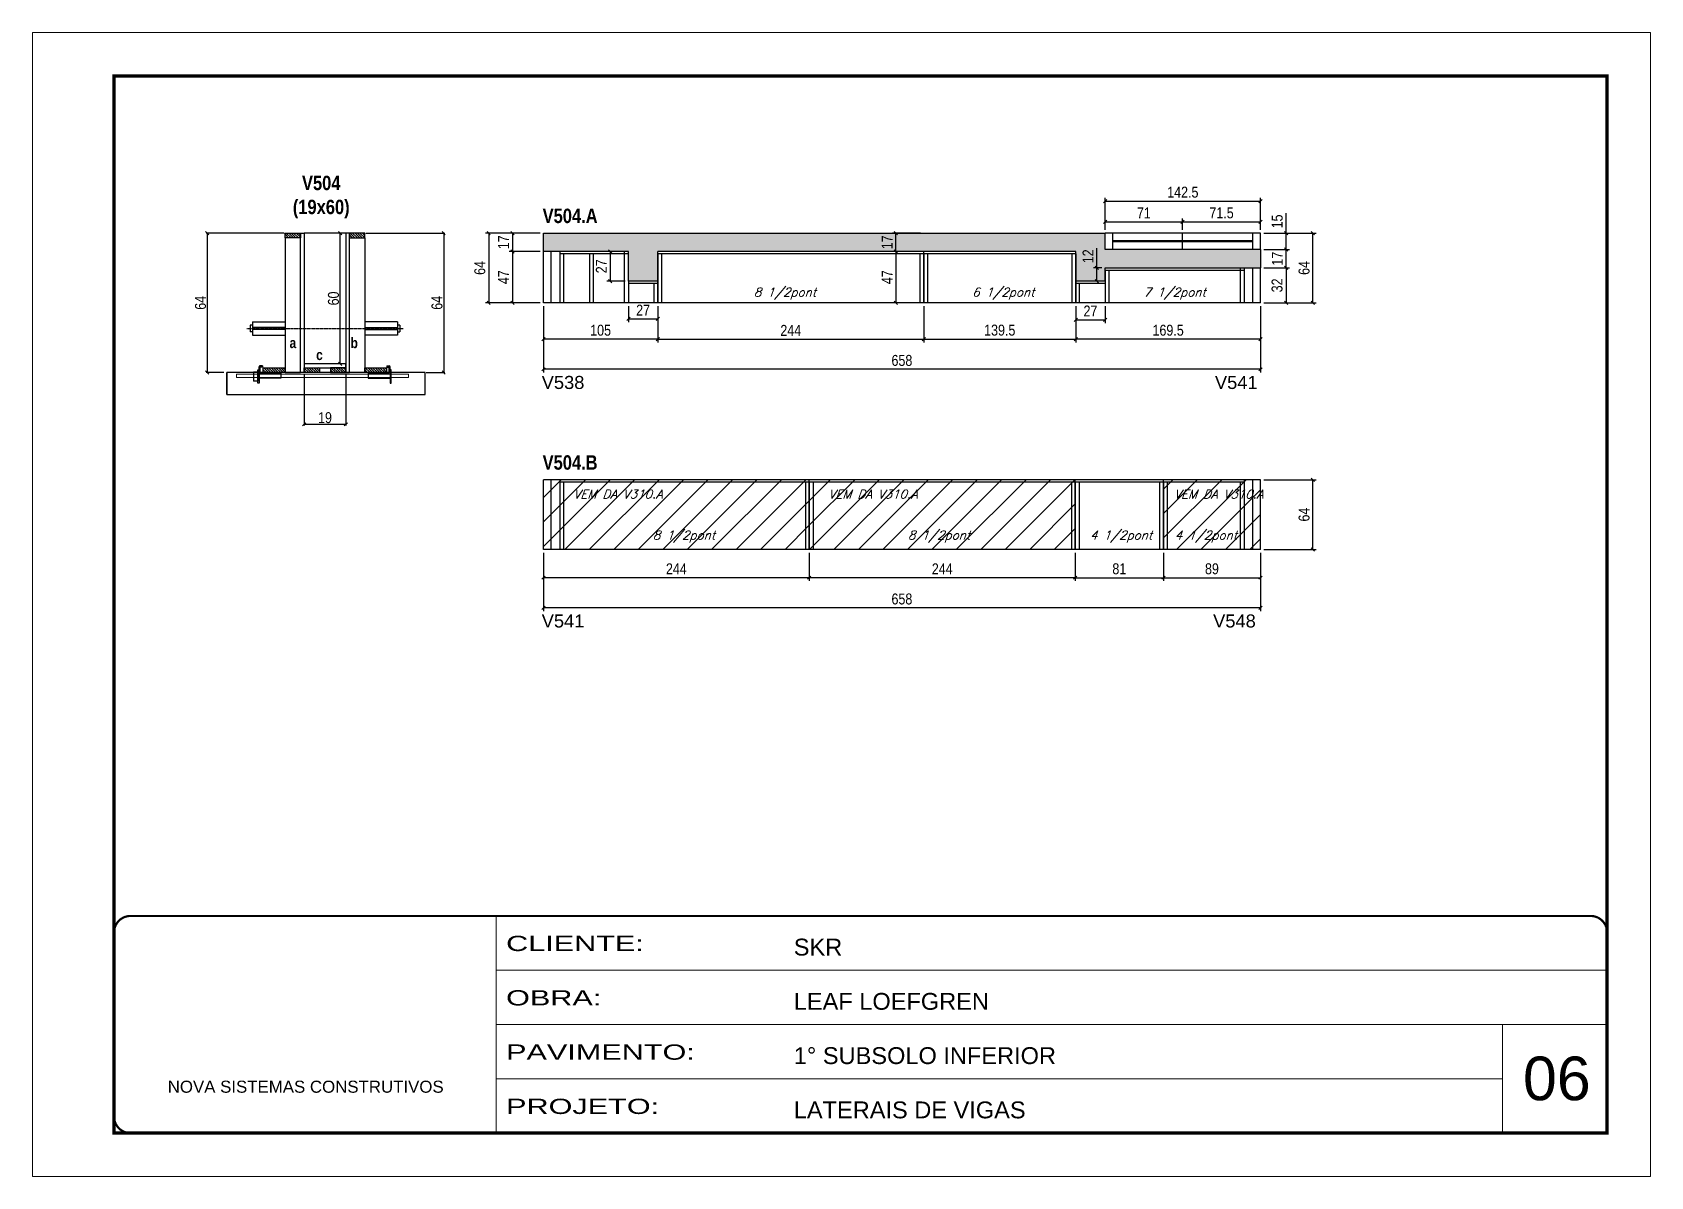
# Model space of a CAD drawing. Extents: x 3309 to 9590, y -2522 to 14608.
# Drawn here: x 4908 to 6393, y 12409 to 13459 of the extents above; entities that cross this region are included whole.
import ezdxf

# ---------------------------------------------------------------- set-up
doc = ezdxf.new("R2010")
doc.units = 0
for name, pattern in [('CONTINUO', [0]), ('DASHED', [0.75, 0.5, -0.25]), ('HIDDEN', [0.375, 0.25, -0.125])]:
    doc.linetypes.add(name, pattern=pattern)
for name, color, linetype in [('5', 5, 'Continuous'), ('barrote', 251, 'Continuous'), ('COTA', 241, 'Continuous'), ('detalhes', 4, 'Continuous'), ('NOMENCLATURA', 7, 'Continuous'), ('Painéis', 200, 'Continuous'), ('presilha', 1, 'Continuous'), ('SARR_2.2x10', 60, 'Continuous'), ('SARR_2.2x7', 40, 'Continuous'), ('SARR_3.5x7', 81, 'Continuous'), ('TENSOR', 3, 'Continuous'), ('texto', 7, 'Continuous')]:
    doc.layers.add(name, color=color, linetype=linetype)
for name, color, linetype, lineweight in [('CARIMBO', 255, 'Continuous', 9), ('CONCRETO', 251, 'Continuous', 25), ('Folhas', 255, 'Continuous', 9), ('Hachura', 251, 'Continuous', 9), ('SARRAFO DE PRESSAO', 251, 'DASHED', 9), ('SCO-___-LAJ', 2, 'Continuous', 0)]:
    doc.layers.add(name, color=color, linetype=linetype, lineweight=lineweight)
doc.styles.add('ARIAL', font='arial.ttf')
doc.styles.add('COTA TECNICA', font='techl___.ttf', dxfattribs={"height": 10})
doc.styles.add('COTA TECNICA 2X', font='techl___.ttf', dxfattribs={"height": 10})
doc.styles.add('Romans', font='romans.shx')
doc.styles.get("Standard").update_dxf_attribs({"font": 'arial.ttf'})
doc.styles.add('TECNICA', font='techb___.ttf', dxfattribs={"height": 10})
doc.styles.add('Tecnologia', font='')
doc.styles.get('Tecnologia').set_extended_font_data('Forgotten Futurist')
doc.dimstyles.new('PAINEL', dxfattribs={"dimtxt": 10, "dimasz": 3, "dimexe": 3, "dimexo": 3, "dimgap": 3, "dimtad": 1, "dimdec": 1, "dimzin": 12, "dimdsep": 46, "dimtxsty": 'COTA TECNICA', "dimblk1": 'OBLIQUE', "dimblk2": 'OBLIQUE', "dimsah": 1, "dimcen": 0.9, "dimclrd": 4, "dimclre": 4, "dimclrt": 240, "dimadec": 1, "dimazin": 3, "dimtfac": 1, "dimtdec": 1, "dimtmove": 0, "dimatfit": 3, "dimfxl": 1, "dimtolj": 1, "dimtzin": 12, "dimarcsym": 0})
doc.dimstyles.new('SECAO', dxfattribs={"dimscale": 0.333333, "dimtxt": 5, "dimasz": 9, "dimexe": 3, "dimexo": 3, "dimgap": 3, "dimtad": 1, "dimdec": 1, "dimlfac": 0.5, "dimzin": 12, "dimdsep": 46, "dimtxsty": 'COTA TECNICA 2X', "dimblk1": 'OBLIQUE', "dimblk2": 'OBLIQUE', "dimsah": 1, "dimcen": 0.9, "dimclrd": 4, "dimclre": 4, "dimclrt": 240, "dimadec": 1, "dimazin": 3, "dimtfac": 1, "dimtdec": 1, "dimtmove": 0, "dimatfit": 3, "dimfxl": 1, "dimtolj": 1, "dimtzin": 12, "dimarcsym": 0})
pattern_1 = [(135, (38392.9055, -110365.056), (-1.122532015, -1.122532015), [])]

msp = doc.modelspace()

# ---------------------------------------------------------------- texts
at = {"layer": '5', "linetype": 'Continuous'}
for s, p in [('V538', (5375.29, 13132.04, 0)), ('V541', (5993.06, 13132.04, 0)), ('V541', (5375.29, 12913.18, 0)), ('V548', (5991.39, 12913.18, 0))]:
    msp.add_text(s, height=12, rotation=359.99996, dxfattribs=at).set_placement(p)
at = {"layer": 'CARIMBO', "style": 'ARIAL'}
msp.add_text('06', height=40, dxfattribs=at).set_placement((6275.73, 12479.43))
at = {"layer": 'detalhes', "style": 'TECNICA'}
for s, p in [('a', (5143.89, 13169.55)), ('b', (5199.87, 13169.54)), ('c', (5168.26, 13158.59))]:
    msp.add_text(s, height=9.6, dxfattribs=at).set_placement(p)
at = {"layer": 'NOMENCLATURA', "style": 'TECNICA'}
for s, p in [('V504.A', (5376.11, 13284.3, 0)), ('V504.B', (5376.11, 13058.01, 0))]:
    msp.add_text(s, height=13.2, dxfattribs=at).set_placement(p)
at = {"layer": 'NOMENCLATURA', "insert": (5172.94, 13327.7), "char_height": 13.2, "attachment_point": 2, "style": 'TECNICA'}
msp.add_mtext_dynamic_manual_height_columns('V504\\P(19x60)', width=300.2766, gutter_width=1, heights=[0], dxfattribs=at)
at = {"layer": 'texto', "color": 2, "char_height": 8, "attachment_point": 5, "style": 'Romans'}
for s, insert in [('{\\Q19;\\C256;8 1/2pont}', (5598.48, 13219.62, 0)), ('{\\Q19;\\C256;6 1/2pont}', (5798.88, 13219.62, 0)), ('{\\Q19;\\C256;7 1/2pont}', (5956.11, 13219.62, 0)), ('{\\Q19;\\C256;VEM DA V310.A}', (5445.27, 13035.65)), ('{\\Q19;\\C256;VEM DA V310.A}', (5679.2, 13035.65)), ('{\\Q19;\\C256;VEM DA V310.A}', (5996.53, 13035.65)), ('{\\Q19;\\C256;8 1/2pont}', (5505.83, 12996.66, 0)), ('{\\Q19;\\C256;8 1/2pont}', (5739.94, 12996.66, 0)), ('{\\Q19;\\C256;4 1/2pont}', (5906.94, 12996.66, 0)), ('{\\Q19;\\C256;4 1/2pont}', (5984.78, 12996.66, 0))]:
    msp.add_mtext(s, dxfattribs=dict(at, insert=insert))

# ---------------------------------------------------------------- blocks, each defined once
blk = doc.blocks.new('9999999999')
at = {"color": 30, "linetype": 'CONTINUO'}
for p, q in [((98564.6, 34230.2), (98564.6, 34429.4)), ((98564.6, 34379.6), (99584, 34379.6)), ((98564.6, 34329.8), (99488, 34329.8)), ((99584, 34329.8), (99488, 34329.8)), ((99488, 34329.8), (99488, 34230.2)), ((98564.6, 34280), (99488, 34280))]:
    blk.add_line(p, q, dxfattribs=at)
at = {"color": 30, "linetype": 'CONTINUO', "const_width": 2}
blk.add_lwpolyline([(99584, 34230.2), (99584, 34414.4, 0.414214), (99569, 34429.4), (98229, 34429.4, 0.414214), (98214, 34414.4), (98214, 34245.2, 0.414214), (98229, 34230.2), (99584, 34230.2)], format="xyb", dxfattribs=at)
at = {"layer": 'Folhas'}
blk.add_lwpolyline([(98139, 34190.2), (99624, 34190.2), (99624, 35240.2), (98139, 35240.2)], close=True, dxfattribs=at)
at = {"layer": 'Folhas', "color": 30, "const_width": 3}
blk.add_lwpolyline([(98214, 34230.2), (99584, 34230.2), (99584, 35200.2), (98214, 35200.2)], close=True, dxfattribs=at)
at = {"color": 7, "linetype": 'Continuous', "ltscale": 5, "style": 'ARIAL'}
for s, height, p in [('SKR', 15.48, (98837.7, 34393.1)), ('LEAF LOEFGREN', 15.483, (98837.7, 34343.3)), ('1° SUBSOLO INFERIOR', 15.483, (98837.7, 34293.5)), ('NOVA SISTEMAS CONSTRUTIVOS', 11.059, (98263.2, 34267.2)), ('LATERAIS DE VIGAS', 15.483, (98837.7, 34243.7))]:
    blk.add_text(s, height=height, dxfattribs=at).set_placement(p)
at = {"layer": 'Folhas', "color": 7, "style": 'Tecnologia', "width": 1.5}
for s, p in [('CLIENTE:', (98573.7, 34397.2)), ('OBRA:', (98573.7, 34347.3)), ('PAVIMENTO:', (98573.7, 34297.5)), ('PROJETO:', (98573.7, 34247.7))]:
    blk.add_text(s, height=14, dxfattribs=at).set_placement(p)
blk = doc.blocks.new('_Oblique')
at = {"color": 0, "linetype": 'ByBlock', "lineweight": -2}
blk.add_line((-0.5, -0.5), (0.5, 0.5), dxfattribs=at)
blk = doc.blocks.new('*D12')
at = {"layer": 'COTA', "color": 4, "lineweight": -2, "transparency": 16777216}
for p, q in [((5157.4, 13146.1), (5157.4, 13098.6)), ((5195.4, 13146.1), (5195.4, 13098.6)), ((5195.4, 13099.6), (5157.4, 13099.6))]:
    blk.add_line(p, q, dxfattribs=at)
at = {"layer": 'Defpoints', "color": 0, "transparency": 16777216}
for p in [(5157.4, 13147.1), (5195.4, 13147.1), (5157.4, 13099.6)]:
    blk.add_point(p, dxfattribs=at)
at = {"layer": 'COTA', "color": 4, "lineweight": -2, "transparency": 16777216, "xscale": 3, "yscale": 3, "zscale": 3, "rotation": 180}
blk.add_blockref('_Oblique', (5157.4, 13099.6), dxfattribs=at)
at = {"layer": 'COTA', "color": 4, "lineweight": -2, "transparency": 16777216, "xscale": 3, "yscale": 3, "zscale": 3}
blk.add_blockref('_Oblique', (5195.4, 13099.6), dxfattribs=at)
at = {"layer": 'COTA', "color": 240, "transparency": 16777216, "insert": (5176.4, 13105.7), "char_height": 10, "attachment_point": 5, "style": 'COTA TECNICA 2X'}
blk.add_mtext('\\A1;19', dxfattribs=at)
blk = doc.blocks.new('PRESILHA METÁLICA 1')
at = {"layer": 'presilha'}
for p, q in [((0, 13), (6, 13)), ((0, 13), (0, 0)), ((6, 0), (0, 0)), ((6, 15.5), (7.5, 15.5)), ((6, -2.5), (6, 15.5)), ((6, 13), (6, 0)), ((7.5, 10.6), (7.5, 19.9)), ((7.5, 15.5), (7.5, -2.5)), ((37.5, 4.1), (7.5, 4.1)), ((12, 21), (8.6, 21)), ((9, 11.6), (9, 18.9)), ((12, 19.5), (9.6, 19.5)), ((37.5, 11), (9.6, 11)), ((12, 21), (12, 19.5)), ((37.5, 11), (37.5, 4.1)), ((7.5, -2.5), (6, -2.5))]:
    blk.add_line(p, q, dxfattribs=at)
for centre, radius, start, end in [((8.6, 19.9), 1.14, 90, 180), ((9.6, 18.9), 0.57, 90, 180), ((9.6, 11.6), 0.57, 180, 270)]:
    blk.add_arc(centre, radius, start, end, dxfattribs=at)
blk = doc.blocks.new('PRESILHA METÁLICA 2')
at = {"layer": 'presilha'}
for p, q in [((-5.2, 23.5), (-5.2, 22)), ((-5.2, 23.5), (-1.9, 23.5)), ((-0.8, 14.6), (-0.8, 22.4)), ((-30.8, 13.5), (-30.8, 6.6)), ((-30.8, 13.5), (-2.8, 13.5)), ((-30.8, 6.6), (-0.8, 6.6)), ((-5.2, 22), (-2.8, 22)), ((-2.2, 14.1), (-2.2, 21.4)), ((0.8, 18), (-0.8, 18)), ((-0.8, 18), (-0.8, 0)), ((-0.8, 0), (0.8, 0)), ((0.8, 0), (0.8, 18))]:
    blk.add_line(p, q, dxfattribs=at)
for centre, radius, start, end in [((-1.9, 22.4), 1.14, 0, 90), ((-2.8, 21.4), 0.57, 0, 90), ((-2.8, 14.1), 0.57, 270, 0)]:
    blk.add_arc(centre, radius, start, end, dxfattribs=at)
blk = doc.blocks.new('*D13')
at = {"layer": 'COTA', "color": 4, "lineweight": -2, "transparency": 16777216}
for p, q in [((5138.8, 13275.1), (5067.3, 13275.1)), ((5068.3, 13275.1), (5068.3, 13147.1)), ((5083.6, 13147.1), (5067.3, 13147.1))]:
    blk.add_line(p, q, dxfattribs=at)
at = {"layer": 'Defpoints', "color": 0, "transparency": 16777216}
for p in [(5139.8, 13275.1), (5068.3, 13147.1), (5084.6, 13147.1)]:
    blk.add_point(p, dxfattribs=at)
at = {"layer": 'COTA', "color": 4, "lineweight": -2, "transparency": 16777216, "xscale": 3, "yscale": 3, "zscale": 3}
for p, rotation in [((5068.3, 13275.1), 90), ((5068.3, 13147.1), 270)]:
    blk.add_blockref('_Oblique', p, dxfattribs=dict(at, rotation=rotation))
at = {"layer": 'COTA', "color": 240, "transparency": 16777216, "insert": (5062.2, 13211.1), "char_height": 10, "attachment_point": 5, "rotation": 90, "style": 'COTA TECNICA 2X'}
blk.add_mtext('\\A1;64', dxfattribs=at)
blk = doc.blocks.new('*D14')
at = {"layer": 'COTA', "color": 4, "lineweight": -2, "transparency": 16777216}
for p, q in [((5214, 13275.1), (5286.3, 13275.1)), ((5285.3, 13275.1), (5285.3, 13147.1)), ((5269.2, 13147.1), (5286.3, 13147.1))]:
    blk.add_line(p, q, dxfattribs=at)
at = {"layer": 'Defpoints', "color": 0, "transparency": 16777216}
for p in [(5213, 13275.1), (5268.2, 13147.1), (5285.3, 13147.1)]:
    blk.add_point(p, dxfattribs=at)
at = {"layer": 'COTA', "color": 4, "lineweight": -2, "transparency": 16777216, "xscale": 3, "yscale": 3, "zscale": 3}
for p, rotation in [((5285.3, 13275.1), 90), ((5285.3, 13147.1), 270)]:
    blk.add_blockref('_Oblique', p, dxfattribs=dict(at, rotation=rotation))
at = {"layer": 'COTA', "color": 240, "transparency": 16777216, "insert": (5279.2, 13211.1), "char_height": 10, "attachment_point": 5, "rotation": 90, "style": 'COTA TECNICA 2X'}
blk.add_mtext('\\A1;64', dxfattribs=at)
blk = doc.blocks.new('*D15')
at = {"layer": 'COTA', "color": 4, "lineweight": -2, "transparency": 16777216}
for p, q in [((5194.4, 13275.1), (5189.3, 13275.1)), ((5190.3, 13155.1), (5190.3, 13275.1)), ((5194.4, 13155.1), (5189.3, 13155.1))]:
    blk.add_line(p, q, dxfattribs=at)
at = {"layer": 'Defpoints', "color": 0, "transparency": 16777216}
for p in [(5190.3, 13275.1), (5195.4, 13275.1), (5195.4, 13155.1)]:
    blk.add_point(p, dxfattribs=at)
at = {"layer": 'COTA', "color": 4, "lineweight": -2, "transparency": 16777216, "xscale": 3, "yscale": 3, "zscale": 3}
for p, rotation in [((5190.3, 13275.1), 90), ((5190.3, 13155.1), 270)]:
    blk.add_blockref('_Oblique', p, dxfattribs=dict(at, rotation=rotation))
at = {"layer": 'COTA', "color": 240, "transparency": 16777216, "insert": (5184.2, 13215.1), "char_height": 10, "attachment_point": 5, "rotation": 90, "style": 'COTA TECNICA 2X'}
blk.add_mtext('\\A1;60', dxfattribs=at)
blk = doc.blocks.new('*D16')
at = {"layer": 'COTA', "color": 4, "linetype": 'ByBlock', "lineweight": -2, "transparency": 16777216}
for p, q in [((5865.3, 13208.1), (5865.3, 13174.8)), ((6034.8, 13208.1), (6034.8, 13174.8)), ((6034.8, 13177.8), (5865.3, 13177.8))]:
    blk.add_line(p, q, dxfattribs=at)
at = {"layer": 'Defpoints', "color": 0, "linetype": 'ByBlock', "transparency": 16777216}
for p in [(5865.3, 13211.1), (6034.8, 13211.1), (5865.3, 13177.8)]:
    blk.add_point(p, dxfattribs=at)
at = {"layer": 'COTA', "color": 4, "linetype": 'ByBlock', "lineweight": -2, "transparency": 16777216, "xscale": 3, "yscale": 3, "zscale": 3, "rotation": 180}
blk.add_blockref('_Oblique', (5865.3, 13177.8), dxfattribs=at)
at = {"layer": 'COTA', "color": 4, "linetype": 'ByBlock', "lineweight": -2, "transparency": 16777216, "xscale": 3, "yscale": 3, "zscale": 3}
blk.add_blockref('_Oblique', (6034.8, 13177.8), dxfattribs=at)
at = {"layer": 'COTA', "color": 240, "linetype": 'ByBlock', "transparency": 16777216, "insert": (5950.1, 13185.9), "char_height": 10, "attachment_point": 5, "style": 'COTA TECNICA'}
blk.add_mtext('\\A1;169.5', dxfattribs=at)
blk = doc.blocks.new('*D17')
at = {"layer": 'COTA', "color": 4, "linetype": 'ByBlock', "lineweight": -2, "transparency": 16777216}
for p, q in [((5376.8, 13208.1), (5376.8, 13174.8)), ((5481.8, 13208.1), (5481.8, 13174.8)), ((5481.8, 13177.8), (5376.8, 13177.8))]:
    blk.add_line(p, q, dxfattribs=at)
at = {"layer": 'Defpoints', "color": 0, "linetype": 'ByBlock', "transparency": 16777216}
for p in [(5376.8, 13211.1), (5481.8, 13211.1), (5376.8, 13177.8)]:
    blk.add_point(p, dxfattribs=at)
at = {"layer": 'COTA', "color": 4, "linetype": 'ByBlock', "lineweight": -2, "transparency": 16777216, "xscale": 3, "yscale": 3, "zscale": 3, "rotation": 180}
blk.add_blockref('_Oblique', (5376.8, 13177.8), dxfattribs=at)
at = {"layer": 'COTA', "color": 4, "linetype": 'ByBlock', "lineweight": -2, "transparency": 16777216, "xscale": 3, "yscale": 3, "zscale": 3}
blk.add_blockref('_Oblique', (5481.8, 13177.8), dxfattribs=at)
at = {"layer": 'COTA', "color": 240, "linetype": 'ByBlock', "transparency": 16777216, "insert": (5429.3, 13185.9), "char_height": 10, "attachment_point": 5, "style": 'COTA TECNICA'}
blk.add_mtext('\\A1;105', dxfattribs=at)
blk = doc.blocks.new('*D18')
at = {"layer": 'COTA', "color": 4, "linetype": 'ByBlock', "lineweight": -2, "transparency": 16777216}
for p, q in [((5376.8, 13208.1), (5376.8, 13147.1)), ((6034.8, 13208.1), (6034.8, 13147.1)), ((6034.8, 13150.1), (5376.8, 13150.1))]:
    blk.add_line(p, q, dxfattribs=at)
at = {"layer": 'Defpoints', "color": 0, "linetype": 'ByBlock', "transparency": 16777216}
for p in [(5376.8, 13211.1), (6034.8, 13211.1), (5376.8, 13150.1)]:
    blk.add_point(p, dxfattribs=at)
at = {"layer": 'COTA', "color": 4, "linetype": 'ByBlock', "lineweight": -2, "transparency": 16777216, "xscale": 3, "yscale": 3, "zscale": 3, "rotation": 180}
blk.add_blockref('_Oblique', (5376.8, 13150.1), dxfattribs=at)
at = {"layer": 'COTA', "color": 4, "linetype": 'ByBlock', "lineweight": -2, "transparency": 16777216, "xscale": 3, "yscale": 3, "zscale": 3}
blk.add_blockref('_Oblique', (6034.8, 13150.1), dxfattribs=at)
at = {"layer": 'COTA', "color": 240, "linetype": 'ByBlock', "transparency": 16777216, "insert": (5705.8, 13158.2), "char_height": 10, "attachment_point": 5, "style": 'COTA TECNICA'}
blk.add_mtext('\\A1;658', dxfattribs=at)
blk = doc.blocks.new('*D19')
at = {"layer": 'COTA', "color": 4, "lineweight": -2, "transparency": 16777216}
for p, q in [((6037.8, 13275.1), (6086, 13275.1)), ((6083, 13211.1), (6083, 13275.1)), ((6037.8, 13211.1), (6086, 13211.1))]:
    blk.add_line(p, q, dxfattribs=at)
at = {"layer": 'Defpoints', "color": 0, "transparency": 16777216}
for p in [(6034.8, 13275.1), (6083, 13275.1), (6034.8, 13211.1)]:
    blk.add_point(p, dxfattribs=at)
at = {"layer": 'COTA', "color": 4, "lineweight": -2, "transparency": 16777216, "xscale": 3, "yscale": 3, "zscale": 3}
for p, rotation in [((6083, 13275.1), 90), ((6083, 13211.1), 270)]:
    blk.add_blockref('_Oblique', p, dxfattribs=dict(at, rotation=rotation))
at = {"layer": 'COTA', "color": 240, "transparency": 16777216, "insert": (6074.9, 13243.1), "char_height": 10, "attachment_point": 5, "rotation": 90, "style": 'COTA TECNICA'}
blk.add_mtext('\\A1;64', dxfattribs=at)
blk = doc.blocks.new('*D20')
at = {"layer": 'COTA', "color": 4, "lineweight": -2, "transparency": 16777216}
for p, q in [((5481.8, 13208.1), (5481.8, 13174.8)), ((5725.8, 13208.1), (5725.8, 13174.8)), ((5481.8, 13177.8), (5725.8, 13177.8))]:
    blk.add_line(p, q, dxfattribs=at)
at = {"layer": 'Defpoints', "color": 0, "transparency": 16777216}
for p in [(5481.8, 13211.1, 0), (5725.8, 13211.1, 0), (5725.8, 13177.8)]:
    blk.add_point(p, dxfattribs=at)
at = {"layer": 'COTA', "color": 4, "lineweight": -2, "transparency": 16777216, "xscale": 3, "yscale": 3, "zscale": 3, "rotation": 180}
blk.add_blockref('_Oblique', (5481.8, 13177.8), dxfattribs=at)
at = {"layer": 'COTA', "color": 4, "lineweight": -2, "transparency": 16777216, "xscale": 3, "yscale": 3, "zscale": 3}
blk.add_blockref('_Oblique', (5725.8, 13177.8), dxfattribs=at)
at = {"layer": 'COTA', "color": 240, "transparency": 16777216, "insert": (5603.8, 13185.8), "char_height": 10, "attachment_point": 5, "style": 'COTA TECNICA'}
blk.add_mtext('\\A1;244', dxfattribs=at)
blk = doc.blocks.new('*D21')
at = {"layer": 'COTA', "color": 4, "lineweight": -2, "transparency": 16777216}
for p, q in [((5725.8, 13208.1), (5725.8, 13174.8)), ((5865.3, 13208.1), (5865.3, 13174.8)), ((5725.8, 13177.8), (5865.3, 13177.8))]:
    blk.add_line(p, q, dxfattribs=at)
at = {"layer": 'Defpoints', "color": 0, "transparency": 16777216}
for p in [(5725.8, 13211.1, 0), (5865.3, 13211.1, 0), (5865.3, 13177.8)]:
    blk.add_point(p, dxfattribs=at)
at = {"layer": 'COTA', "color": 4, "lineweight": -2, "transparency": 16777216, "xscale": 3, "yscale": 3, "zscale": 3, "rotation": 180}
blk.add_blockref('_Oblique', (5725.8, 13177.8), dxfattribs=at)
at = {"layer": 'COTA', "color": 4, "lineweight": -2, "transparency": 16777216, "xscale": 3, "yscale": 3, "zscale": 3}
blk.add_blockref('_Oblique', (5865.3, 13177.8), dxfattribs=at)
at = {"layer": 'COTA', "color": 240, "transparency": 16777216, "insert": (5795.6, 13186), "char_height": 10, "attachment_point": 5, "style": 'COTA TECNICA'}
blk.add_mtext('\\A1;139.5', dxfattribs=at)
blk = doc.blocks.new('*D22')
at = {"layer": 'COTA', "color": 4, "lineweight": -2, "transparency": 16777216}
for p, q in [((5451.8, 13258.1), (5435.1, 13258.1)), ((5438.1, 13258.1), (5438.1, 13231.1)), ((5451.8, 13231.1), (5435.1, 13231.1))]:
    blk.add_line(p, q, dxfattribs=at)
at = {"layer": 'Defpoints', "color": 0, "transparency": 16777216}
for p in [(5454.8, 13258.1, 0), (5438.1, 13231.1), (5454.8, 13231.1, 0)]:
    blk.add_point(p, dxfattribs=at)
at = {"layer": 'COTA', "color": 4, "lineweight": -2, "transparency": 16777216, "xscale": 3, "yscale": 3, "zscale": 3}
for p, rotation in [((5438.1, 13258.1), 90), ((5438.1, 13231.1), 270)]:
    blk.add_blockref('_Oblique', p, dxfattribs=dict(at, rotation=rotation))
at = {"layer": 'COTA', "color": 240, "transparency": 16777216, "insert": (5430, 13244.6), "char_height": 10, "attachment_point": 5, "rotation": 90, "style": 'COTA TECNICA'}
blk.add_mtext('\\A1;27', dxfattribs=at)
blk = doc.blocks.new('*D23')
at = {"layer": 'COTA', "color": 4, "lineweight": -2, "transparency": 16777216}
for p, q in [((5454.8, 13208.1), (5454.8, 13193.3)), ((5481.8, 13208.1), (5481.8, 13193.3)), ((5454.8, 13196.3), (5481.8, 13196.3))]:
    blk.add_line(p, q, dxfattribs=at)
at = {"layer": 'Defpoints', "color": 0, "transparency": 16777216}
for p in [(5454.8, 13211.1, 0), (5481.8, 13211.1, 0), (5481.8, 13196.3)]:
    blk.add_point(p, dxfattribs=at)
at = {"layer": 'COTA', "color": 4, "lineweight": -2, "transparency": 16777216, "xscale": 3, "yscale": 3, "zscale": 3, "rotation": 180}
blk.add_blockref('_Oblique', (5454.8, 13196.3), dxfattribs=at)
at = {"layer": 'COTA', "color": 4, "lineweight": -2, "transparency": 16777216, "xscale": 3, "yscale": 3, "zscale": 3}
blk.add_blockref('_Oblique', (5481.8, 13196.3), dxfattribs=at)
at = {"layer": 'COTA', "color": 240, "transparency": 16777216, "insert": (5468.3, 13204.4), "char_height": 10, "attachment_point": 5, "style": 'COTA TECNICA'}
blk.add_mtext('\\A1;27', dxfattribs=at)
blk = doc.blocks.new('*D24')
at = {"layer": 'COTA', "color": 4, "lineweight": -2, "transparency": 16777216}
for p, q in [((6037.8, 13243.1), (6061.4, 13243.1)), ((6058.4, 13243.1), (6058.4, 13211.1)), ((6037.8, 13211.1), (6061.4, 13211.1))]:
    blk.add_line(p, q, dxfattribs=at)
at = {"layer": 'Defpoints', "color": 0, "transparency": 16777216}
for p in [(6034.8, 13243.1, 0), (6034.8, 13211.1, 0), (6058.4, 13211.1)]:
    blk.add_point(p, dxfattribs=at)
at = {"layer": 'COTA', "color": 4, "lineweight": -2, "transparency": 16777216, "xscale": 3, "yscale": 3, "zscale": 3}
for p, rotation in [((6058.4, 13243.1), 90), ((6058.4, 13211.1), 270)]:
    blk.add_blockref('_Oblique', p, dxfattribs=dict(at, rotation=rotation))
at = {"layer": 'COTA', "color": 240, "transparency": 16777216, "insert": (6050.1, 13227.1), "char_height": 10, "attachment_point": 5, "rotation": 90, "style": 'COTA TECNICA'}
blk.add_mtext('\\A1;32', dxfattribs=at)
blk = doc.blocks.new('*D25')
at = {"layer": 'COTA', "color": 4, "lineweight": -2, "transparency": 16777216}
for p, q in [((6037.8, 13260.1), (6061.4, 13260.1)), ((6058.4, 13243.1), (6058.4, 13260.1)), ((6037.8, 13243.1), (6061.4, 13243.1))]:
    blk.add_line(p, q, dxfattribs=at)
at = {"layer": 'Defpoints', "color": 0, "transparency": 16777216}
for p in [(6034.8, 13260.1, 0), (6058.4, 13260.1), (6034.8, 13243.1, 0)]:
    blk.add_point(p, dxfattribs=at)
at = {"layer": 'COTA', "color": 4, "lineweight": -2, "transparency": 16777216, "xscale": 3, "yscale": 3, "zscale": 3}
for p, rotation in [((6058.4, 13260.1), 90), ((6058.4, 13243.1), 270)]:
    blk.add_blockref('_Oblique', p, dxfattribs=dict(at, rotation=rotation))
at = {"layer": 'COTA', "color": 240, "transparency": 16777216, "insert": (6050.3, 13251.6), "char_height": 10, "attachment_point": 5, "rotation": 90, "style": 'COTA TECNICA'}
blk.add_mtext('\\A1;17', dxfattribs=at)
blk = doc.blocks.new('*D26')
at = {"layer": 'COTA', "color": 4, "lineweight": -2, "transparency": 16777216}
for p, q in [((6058.4, 13275.1), (6058.4, 13293.5)), ((6037.8, 13275.1), (6061.4, 13275.1)), ((6058.4, 13260.1), (6058.4, 13275.1)), ((6037.8, 13260.1), (6061.4, 13260.1))]:
    blk.add_line(p, q, dxfattribs=at)
at = {"layer": 'Defpoints', "color": 0, "transparency": 16777216}
for p in [(6034.8, 13275.1, 0), (6058.4, 13275.1), (6034.8, 13260.1, 0)]:
    blk.add_point(p, dxfattribs=at)
at = {"layer": 'COTA', "color": 4, "lineweight": -2, "transparency": 16777216, "xscale": 3, "yscale": 3, "zscale": 3}
for p, rotation in [((6058.4, 13275.1), 90), ((6058.4, 13260.1), 270)]:
    blk.add_blockref('_Oblique', p, dxfattribs=dict(at, rotation=rotation))
at = {"layer": 'COTA', "color": 240, "transparency": 16777216, "insert": (6050.2, 13285.8), "char_height": 10, "attachment_point": 5, "rotation": 90, "style": 'COTA TECNICA'}
blk.add_mtext('\\A1;15', dxfattribs=at)
blk = doc.blocks.new('*D27')
at = {"layer": 'COTA', "color": 4, "lineweight": -2, "transparency": 16777216}
for p, q in [((5892.3, 13278.1), (5892.3, 13307.5)), ((6034.8, 13278.1), (6034.8, 13307.5)), ((5892.3, 13304.5), (6034.8, 13304.5))]:
    blk.add_line(p, q, dxfattribs=at)
at = {"layer": 'Defpoints', "color": 0, "transparency": 16777216}
for p in [(6034.8, 13304.5), (5892.3, 13275.1, 0), (6034.8, 13275.1, 0)]:
    blk.add_point(p, dxfattribs=at)
at = {"layer": 'COTA', "color": 4, "lineweight": -2, "transparency": 16777216, "xscale": 3, "yscale": 3, "zscale": 3, "rotation": 180}
blk.add_blockref('_Oblique', (5892.3, 13304.5), dxfattribs=at)
at = {"layer": 'COTA', "color": 4, "lineweight": -2, "transparency": 16777216, "xscale": 3, "yscale": 3, "zscale": 3}
blk.add_blockref('_Oblique', (6034.8, 13304.5), dxfattribs=at)
at = {"layer": 'COTA', "color": 240, "transparency": 16777216, "insert": (5963.6, 13312.6), "char_height": 10, "attachment_point": 5, "style": 'COTA TECNICA'}
blk.add_mtext('\\A1;142.5', dxfattribs=at)
blk = doc.blocks.new('*D28')
at = {"layer": 'COTA', "color": 4, "lineweight": -2, "transparency": 16777216}
for p, q in [((5373.8, 13258.1), (5345.4, 13258.1)), ((5348.4, 13258.1), (5348.4, 13211.1)), ((5373.8, 13211.1), (5345.4, 13211.1))]:
    blk.add_line(p, q, dxfattribs=at)
at = {"layer": 'Defpoints', "color": 0, "transparency": 16777216}
for p in [(5376.8, 13258.1, 0), (5348.4, 13211.1), (5376.8, 13211.1, 0)]:
    blk.add_point(p, dxfattribs=at)
at = {"layer": 'COTA', "color": 4, "lineweight": -2, "transparency": 16777216, "xscale": 3, "yscale": 3, "zscale": 3}
for p, rotation in [((5348.4, 13258.1), 90), ((5348.4, 13211.1), 270)]:
    blk.add_blockref('_Oblique', p, dxfattribs=dict(at, rotation=rotation))
at = {"layer": 'COTA', "color": 240, "transparency": 16777216, "insert": (5340.3, 13234.6), "char_height": 10, "attachment_point": 5, "rotation": 90, "style": 'COTA TECNICA'}
blk.add_mtext('\\A1;47', dxfattribs=at)
blk = doc.blocks.new('*D29')
at = {"layer": 'COTA', "color": 4, "linetype": 'ByBlock', "lineweight": -2, "transparency": 16777216}
for p, q in [((5620.8, 12981.8), (5620.8, 12955.9)), ((5864.8, 12981.8), (5864.8, 12955.9)), ((5864.8, 12958.9), (5620.8, 12958.9))]:
    blk.add_line(p, q, dxfattribs=at)
at = {"layer": 'Defpoints', "color": 0, "linetype": 'ByBlock', "transparency": 16777216}
for p in [(5620.8, 12984.8), (5864.8, 12984.8), (5620.8, 12958.9)]:
    blk.add_point(p, dxfattribs=at)
at = {"layer": 'COTA', "color": 4, "linetype": 'ByBlock', "lineweight": -2, "transparency": 16777216, "xscale": 3, "yscale": 3, "zscale": 3, "rotation": 180}
blk.add_blockref('_Oblique', (5620.8, 12958.9), dxfattribs=at)
at = {"layer": 'COTA', "color": 4, "linetype": 'ByBlock', "lineweight": -2, "transparency": 16777216, "xscale": 3, "yscale": 3, "zscale": 3}
blk.add_blockref('_Oblique', (5864.8, 12958.9), dxfattribs=at)
at = {"layer": 'COTA', "color": 240, "linetype": 'ByBlock', "transparency": 16777216, "insert": (5742.8, 12967), "char_height": 10, "attachment_point": 5, "style": 'COTA TECNICA'}
blk.add_mtext('\\A1;244', dxfattribs=at)
blk = doc.blocks.new('*D30')
at = {"layer": 'COTA', "color": 4, "linetype": 'ByBlock', "lineweight": -2, "transparency": 16777216}
for p, q in [((5376.8, 12981.8), (5376.8, 12955.9)), ((5620.8, 12981.8), (5620.8, 12955.9)), ((5620.8, 12958.9), (5376.8, 12958.9))]:
    blk.add_line(p, q, dxfattribs=at)
at = {"layer": 'Defpoints', "color": 0, "linetype": 'ByBlock', "transparency": 16777216}
for p in [(5376.8, 12984.8), (5620.8, 12984.8), (5376.8, 12958.9)]:
    blk.add_point(p, dxfattribs=at)
at = {"layer": 'COTA', "color": 4, "linetype": 'ByBlock', "lineweight": -2, "transparency": 16777216, "xscale": 3, "yscale": 3, "zscale": 3, "rotation": 180}
blk.add_blockref('_Oblique', (5376.8, 12958.9), dxfattribs=at)
at = {"layer": 'COTA', "color": 4, "linetype": 'ByBlock', "lineweight": -2, "transparency": 16777216, "xscale": 3, "yscale": 3, "zscale": 3}
blk.add_blockref('_Oblique', (5620.8, 12958.9), dxfattribs=at)
at = {"layer": 'COTA', "color": 240, "linetype": 'ByBlock', "transparency": 16777216, "insert": (5498.8, 12967), "char_height": 10, "attachment_point": 5, "style": 'COTA TECNICA'}
blk.add_mtext('\\A1;244', dxfattribs=at)
blk = doc.blocks.new('*D31')
at = {"layer": 'COTA', "color": 4, "linetype": 'ByBlock', "lineweight": -2, "transparency": 16777216}
for p, q in [((5376.8, 12981.8), (5376.8, 12928.2)), ((6034.8, 12981.8), (6034.8, 12928.2)), ((6034.8, 12931.2), (5376.8, 12931.2))]:
    blk.add_line(p, q, dxfattribs=at)
at = {"layer": 'Defpoints', "color": 0, "linetype": 'ByBlock', "transparency": 16777216}
for p in [(5376.8, 12984.8), (6034.8, 12984.8), (5376.8, 12931.2)]:
    blk.add_point(p, dxfattribs=at)
at = {"layer": 'COTA', "color": 4, "linetype": 'ByBlock', "lineweight": -2, "transparency": 16777216, "xscale": 3, "yscale": 3, "zscale": 3, "rotation": 180}
blk.add_blockref('_Oblique', (5376.8, 12931.2), dxfattribs=at)
at = {"layer": 'COTA', "color": 4, "linetype": 'ByBlock', "lineweight": -2, "transparency": 16777216, "xscale": 3, "yscale": 3, "zscale": 3}
blk.add_blockref('_Oblique', (6034.8, 12931.2), dxfattribs=at)
at = {"layer": 'COTA', "color": 240, "linetype": 'ByBlock', "transparency": 16777216, "insert": (5705.8, 12939.3), "char_height": 10, "attachment_point": 5, "style": 'COTA TECNICA'}
blk.add_mtext('\\A1;658', dxfattribs=at)
blk = doc.blocks.new('*D32')
at = {"layer": 'COTA', "color": 4, "lineweight": -2, "transparency": 16777216}
for p, q in [((6037.8, 13048.8), (6086, 13048.8)), ((6083, 12984.8), (6083, 13048.8)), ((6037.8, 12984.8), (6086, 12984.8))]:
    blk.add_line(p, q, dxfattribs=at)
at = {"layer": 'Defpoints', "color": 0, "transparency": 16777216}
for p in [(6034.8, 13048.8), (6083, 13048.8), (6034.8, 12984.8)]:
    blk.add_point(p, dxfattribs=at)
at = {"layer": 'COTA', "color": 4, "lineweight": -2, "transparency": 16777216, "xscale": 3, "yscale": 3, "zscale": 3}
for p, rotation in [((6083, 13048.8), 90), ((6083, 12984.8), 270)]:
    blk.add_blockref('_Oblique', p, dxfattribs=dict(at, rotation=rotation))
at = {"layer": 'COTA', "color": 240, "transparency": 16777216, "insert": (6074.9, 13016.8), "char_height": 10, "attachment_point": 5, "rotation": 90, "style": 'COTA TECNICA'}
blk.add_mtext('\\A1;64', dxfattribs=at)
blk = doc.blocks.new('*D33')
at = {"layer": 'COTA', "color": 4, "lineweight": -2, "transparency": 16777216}
for p, q in [((5945.8, 12981.8), (5945.8, 12955.9)), ((6034.8, 12981.8), (6034.8, 12955.9)), ((5945.8, 12958.9), (6034.8, 12958.9))]:
    blk.add_line(p, q, dxfattribs=at)
at = {"layer": 'Defpoints', "color": 0, "transparency": 16777216}
for p in [(5945.8, 12984.8, 0), (6034.8, 12984.8, 0), (6034.8, 12958.9)]:
    blk.add_point(p, dxfattribs=at)
at = {"layer": 'COTA', "color": 4, "lineweight": -2, "transparency": 16777216, "xscale": 3, "yscale": 3, "zscale": 3, "rotation": 180}
blk.add_blockref('_Oblique', (5945.8, 12958.9), dxfattribs=at)
at = {"layer": 'COTA', "color": 4, "lineweight": -2, "transparency": 16777216, "xscale": 3, "yscale": 3, "zscale": 3}
blk.add_blockref('_Oblique', (6034.8, 12958.9), dxfattribs=at)
at = {"layer": 'COTA', "color": 240, "transparency": 16777216, "insert": (5990.3, 12967), "char_height": 10, "attachment_point": 5, "style": 'COTA TECNICA'}
blk.add_mtext('\\A1;89', dxfattribs=at)
blk = doc.blocks.new('*D39')
at = {"layer": 'COTA', "color": 4, "lineweight": -2, "transparency": 16777216}
for p, q in [((5722.8, 13258.1), (5697.3, 13258.1)), ((5700.3, 13258.1), (5700.3, 13211.1)), ((5722.8, 13211.1), (5697.3, 13211.1))]:
    blk.add_line(p, q, dxfattribs=at)
at = {"layer": 'Defpoints', "color": 0, "transparency": 16777216}
for p in [(5725.8, 13258.1, 0), (5700.3, 13211.1), (5725.8, 13211.1, 0)]:
    blk.add_point(p, dxfattribs=at)
at = {"layer": 'COTA', "color": 4, "lineweight": -2, "transparency": 16777216, "xscale": 3, "yscale": 3, "zscale": 3}
for p, rotation in [((5700.3, 13258.1), 90), ((5700.3, 13211.1), 270)]:
    blk.add_blockref('_Oblique', p, dxfattribs=dict(at, rotation=rotation))
at = {"layer": 'COTA', "color": 240, "transparency": 16777216, "insert": (5692.3, 13234.6), "char_height": 10, "attachment_point": 5, "rotation": 90, "style": 'COTA TECNICA'}
blk.add_mtext('\\A1;47', dxfattribs=at)
blk = doc.blocks.new('*D318')
at = {"layer": 'COTA', "color": 4, "lineweight": -2, "transparency": 16777216}
for p, q in [((5884.7, 13243.1), (5884.7, 13261.4)), ((5889.3, 13243.1), (5881.7, 13243.1)), ((5884.7, 13231.1), (5884.7, 13243.1)), ((5889.3, 13231.1), (5881.7, 13231.1))]:
    blk.add_line(p, q, dxfattribs=at)
at = {"layer": 'Defpoints', "color": 0, "transparency": 16777216}
for p in [(5884.7, 13243.1), (5892.3, 13243.1, 0), (5892.3, 13231.1, 0)]:
    blk.add_point(p, dxfattribs=at)
at = {"layer": 'COTA', "color": 4, "lineweight": -2, "transparency": 16777216, "xscale": 3, "yscale": 3, "zscale": 3}
for p, rotation in [((5884.7, 13243.1), 90), ((5884.7, 13231.1), 270)]:
    blk.add_blockref('_Oblique', p, dxfattribs=dict(at, rotation=rotation))
at = {"layer": 'COTA', "color": 240, "transparency": 16777216, "insert": (5876.6, 13253.8), "char_height": 10, "attachment_point": 5, "rotation": 90, "style": 'COTA TECNICA'}
blk.add_mtext('\\A1;12', dxfattribs=at)
blk = doc.blocks.new('*D319')
at = {"layer": 'COTA', "color": 4, "lineweight": -2, "transparency": 16777216}
for p, q in [((5865.3, 13208.1), (5865.3, 13192.5)), ((5892.3, 13208.1), (5892.3, 13192.5)), ((5865.3, 13195.5), (5892.3, 13195.5))]:
    blk.add_line(p, q, dxfattribs=at)
at = {"layer": 'Defpoints', "color": 0, "transparency": 16777216}
for p in [(5865.3, 13211.1, 0), (5892.3, 13211.1, 0), (5892.3, 13195.5)]:
    blk.add_point(p, dxfattribs=at)
at = {"layer": 'COTA', "color": 4, "lineweight": -2, "transparency": 16777216, "xscale": 3, "yscale": 3, "zscale": 3, "rotation": 180}
blk.add_blockref('_Oblique', (5865.3, 13195.5), dxfattribs=at)
at = {"layer": 'COTA', "color": 4, "lineweight": -2, "transparency": 16777216, "xscale": 3, "yscale": 3, "zscale": 3}
blk.add_blockref('_Oblique', (5892.3, 13195.5), dxfattribs=at)
at = {"layer": 'COTA', "color": 240, "transparency": 16777216, "insert": (5878.8, 13203.6), "char_height": 10, "attachment_point": 5, "style": 'COTA TECNICA'}
blk.add_mtext('\\A1;27', dxfattribs=at)
blk = doc.blocks.new('*D335')
at = {"layer": 'COTA', "color": 4, "lineweight": -2, "transparency": 16777216}
for p, q in [((5892.3, 13278.1), (5892.3, 13288.5)), ((5892.3, 13285.5), (5963.3, 13285.5)), ((5963.3, 13278.1), (5963.3, 13288.5))]:
    blk.add_line(p, q, dxfattribs=at)
at = {"layer": 'Defpoints', "color": 0, "transparency": 16777216}
for p in [(5963.3, 13285.5), (5892.3, 13275.1, 0), (5963.3, 13275.1, 0)]:
    blk.add_point(p, dxfattribs=at)
at = {"layer": 'COTA', "color": 4, "lineweight": -2, "transparency": 16777216, "xscale": 3, "yscale": 3, "zscale": 3, "rotation": 180}
blk.add_blockref('_Oblique', (5892.3, 13285.5), dxfattribs=at)
at = {"layer": 'COTA', "color": 4, "lineweight": -2, "transparency": 16777216, "xscale": 3, "yscale": 3, "zscale": 3}
blk.add_blockref('_Oblique', (5963.3, 13285.5), dxfattribs=at)
at = {"layer": 'COTA', "color": 240, "transparency": 16777216, "insert": (5927.8, 13293.6), "char_height": 10, "attachment_point": 5, "style": 'COTA TECNICA'}
blk.add_mtext('\\A1;71', dxfattribs=at)
blk = doc.blocks.new('*D336')
at = {"layer": 'COTA', "color": 4, "lineweight": -2, "transparency": 16777216}
for p, q in [((5963.3, 13278.1), (5963.3, 13288.5)), ((5963.3, 13285.5), (6034.8, 13285.5)), ((6034.8, 13278.1), (6034.8, 13288.5))]:
    blk.add_line(p, q, dxfattribs=at)
at = {"layer": 'Defpoints', "color": 0, "transparency": 16777216}
for p in [(6034.8, 13285.5), (5963.3, 13275.1, 0), (6034.8, 13275.1, 0)]:
    blk.add_point(p, dxfattribs=at)
at = {"layer": 'COTA', "color": 4, "lineweight": -2, "transparency": 16777216, "xscale": 3, "yscale": 3, "zscale": 3, "rotation": 180}
blk.add_blockref('_Oblique', (5963.3, 13285.5), dxfattribs=at)
at = {"layer": 'COTA', "color": 4, "lineweight": -2, "transparency": 16777216, "xscale": 3, "yscale": 3, "zscale": 3}
blk.add_blockref('_Oblique', (6034.8, 13285.5), dxfattribs=at)
at = {"layer": 'COTA', "color": 240, "transparency": 16777216, "insert": (5999.1, 13293.6), "char_height": 10, "attachment_point": 5, "style": 'COTA TECNICA'}
blk.add_mtext('\\A1;71.5', dxfattribs=at)
blk = doc.blocks.new('*D474')
at = {"layer": 'COTA', "color": 4, "lineweight": -2, "transparency": 16777216}
for p, q in [((5864.8, 12981.8), (5864.8, 12955.9)), ((5945.8, 12981.8), (5945.8, 12955.9)), ((5864.8, 12958.9), (5945.8, 12958.9))]:
    blk.add_line(p, q, dxfattribs=at)
at = {"layer": 'Defpoints', "color": 0, "transparency": 16777216}
for p in [(5864.8, 12984.8, 0), (5945.8, 12984.8, 0), (5945.8, 12958.9)]:
    blk.add_point(p, dxfattribs=at)
at = {"layer": 'COTA', "color": 4, "lineweight": -2, "transparency": 16777216, "xscale": 3, "yscale": 3, "zscale": 3, "rotation": 180}
blk.add_blockref('_Oblique', (5864.8, 12958.9), dxfattribs=at)
at = {"layer": 'COTA', "color": 4, "lineweight": -2, "transparency": 16777216, "xscale": 3, "yscale": 3, "zscale": 3}
blk.add_blockref('_Oblique', (5945.8, 12958.9), dxfattribs=at)
at = {"layer": 'COTA', "color": 240, "transparency": 16777216, "insert": (5905.3, 12967), "char_height": 10, "attachment_point": 5, "style": 'COTA TECNICA'}
blk.add_mtext('\\A1;81', dxfattribs=at)
blk = doc.blocks.new('*D482')
at = {"layer": 'COTA', "color": 4, "lineweight": -2, "transparency": 16777216}
for p, q in [((5373.8, 13275.1), (5345.4, 13275.1)), ((5348.4, 13275.1), (5348.4, 13258.1)), ((5373.8, 13258.1), (5345.4, 13258.1))]:
    blk.add_line(p, q, dxfattribs=at)
at = {"layer": 'Defpoints', "color": 0, "transparency": 16777216}
for p in [(5376.8, 13275.1, 0), (5348.4, 13258.1), (5376.8, 13258.1, 0)]:
    blk.add_point(p, dxfattribs=at)
at = {"layer": 'COTA', "color": 4, "lineweight": -2, "transparency": 16777216, "xscale": 3, "yscale": 3, "zscale": 3}
for p, rotation in [((5348.4, 13275.1), 90), ((5348.4, 13258.1), 270)]:
    blk.add_blockref('_Oblique', p, dxfattribs=dict(at, rotation=rotation))
at = {"layer": 'COTA', "color": 240, "transparency": 16777216, "insert": (5340.3, 13266.6), "char_height": 10, "attachment_point": 5, "rotation": 90, "style": 'COTA TECNICA'}
blk.add_mtext('\\A1;17', dxfattribs=at)
blk = doc.blocks.new('*D483')
at = {"layer": 'COTA', "color": 4, "lineweight": -2, "transparency": 16777216}
for p, q in [((5373.8, 13275.1), (5323.6, 13275.1)), ((5326.6, 13275.1), (5326.6, 13211.1)), ((5373.8, 13211.1), (5323.6, 13211.1))]:
    blk.add_line(p, q, dxfattribs=at)
at = {"layer": 'Defpoints', "color": 0, "transparency": 16777216}
for p in [(5376.8, 13275.1, 0), (5326.6, 13211.1), (5376.8, 13211.1, 0)]:
    blk.add_point(p, dxfattribs=at)
at = {"layer": 'COTA', "color": 4, "lineweight": -2, "transparency": 16777216, "xscale": 3, "yscale": 3, "zscale": 3}
for p, rotation in [((5326.6, 13275.1), 90), ((5326.6, 13211.1), 270)]:
    blk.add_blockref('_Oblique', p, dxfattribs=dict(at, rotation=rotation))
at = {"layer": 'COTA', "color": 240, "transparency": 16777216, "insert": (5318.5, 13243.1), "char_height": 10, "attachment_point": 5, "rotation": 90, "style": 'COTA TECNICA'}
blk.add_mtext('\\A1;64', dxfattribs=at)
blk = doc.blocks.new('*D484')
at = {"layer": 'COTA', "color": 4, "lineweight": -2, "transparency": 16777216}
for p, q in [((5722.8, 13275.1), (5697.3, 13275.1)), ((5700.3, 13258.1), (5700.3, 13275.1)), ((5722.8, 13258.1), (5697.3, 13258.1))]:
    blk.add_line(p, q, dxfattribs=at)
at = {"layer": 'Defpoints', "color": 0, "transparency": 16777216}
for p in [(5700.3, 13275.1), (5725.8, 13275.1, 0), (5725.8, 13258.1, 0)]:
    blk.add_point(p, dxfattribs=at)
at = {"layer": 'COTA', "color": 4, "lineweight": -2, "transparency": 16777216, "xscale": 3, "yscale": 3, "zscale": 3}
for p, rotation in [((5700.3, 13275.1), 90), ((5700.3, 13258.1), 270)]:
    blk.add_blockref('_Oblique', p, dxfattribs=dict(at, rotation=rotation))
at = {"layer": 'COTA', "color": 240, "transparency": 16777216, "insert": (5692.3, 13266.6), "char_height": 10, "attachment_point": 5, "rotation": 90, "style": 'COTA TECNICA'}
blk.add_mtext('\\A1;17', dxfattribs=at)

# ---------------------------------------------------------------- dimensions: what is measured, and where the dimension line sits
at = {"layer": 'COTA'}
for base, p1, p2, picture, middle in [((6034.83, 13304.54), (5892.33, 13275.11, 0), (6034.83, 13275.11, 0), '*D27', (5963.58, 13312.65)), ((5963.33, 13285.5), (5892.33, 13275.11, 0), (5963.33, 13275.11, 0), '*D335', (5927.83, 13293.57)), ((5481.83, 13196.3), (5454.83, 13211.11, 0), (5481.83, 13211.11, 0), '*D23', (5468.33, 13204.37)), ((5725.83, 13177.76), (5481.83, 13211.11, 0), (5725.83, 13211.11, 0), '*D20', (5603.83, 13185.83)), ((5865.33, 13177.76), (5725.83, 13211.11, 0), (5865.33, 13211.11, 0), '*D21', (5795.58, 13186.01)), ((5892.33, 13195.49), (5865.33, 13211.11, 0), (5892.33, 13211.11, 0), '*D319', (5878.83, 13203.56)), ((5945.83, 12958.9), (5864.83, 12984.82, 0), (5945.83, 12984.82, 0), '*D474', (5905.33, 12967)), ((6034.83, 12958.9), (5945.83, 12984.82, 0), (6034.83, 12984.82, 0), '*D33', (5990.33, 12967.01))]:
    dim = msp.add_linear_dim(base=base, p1=p1, p2=p2, dimstyle='PAINEL', dxfattribs=at)
    dim.commit()
    dim.dimension.update_dxf_attribs({"geometry": picture, "text_midpoint": middle})
dim = msp.add_linear_dim(base=(6034.83, 13285.5), p1=(5963.33, 13275.11, 0), p2=(6034.83, 13275.11, 0), dimstyle='PAINEL', override={"dimtmove": 1}, dxfattribs=at)
dim.commit()
dim.dimension.update_dxf_attribs({"geometry": '*D336', "text_midpoint": (5999.08, 13293.61)})
for base, p1, p2, dimstyle, picture, middle in [((6058.35, 13275.11), (6034.83, 13260.11, 0), (6034.83, 13275.11, 0), 'PAINEL', '*D26', (6050.24, 13285.8)), ((5068.32, 13147.11, 0), (5139.77, 13275.11), (5084.55, 13147.11, 0), 'SECAO', '*D13', (5062.22, 13211.11, 0)), ((5190.29, 13275.11), (5195.37, 13155.11), (5195.37, 13275.11), 'SECAO', '*D15', (5184.19, 13215.11)), ((5285.28, 13147.11, 0), (5212.97, 13275.11), (5268.18, 13147.11, 0), 'SECAO', '*D14', (5279.18, 13211.11, 0)), ((5326.61, 13211.11), (5376.83, 13275.11, 0), (5376.83, 13211.11, 0), 'PAINEL', '*D483', (5318.51, 13243.11)), ((5348.42, 13258.11), (5376.83, 13275.11, 0), (5376.83, 13258.11, 0), 'PAINEL', '*D482', (5340.34, 13266.61)), ((5700.34, 13275.11), (5725.83, 13258.11, 0), (5725.83, 13275.11, 0), 'PAINEL', '*D484', (5692.26, 13266.61)), ((6082.97, 13275.11, 0), (6034.83, 13211.11, 0), (6034.83, 13275.11, 0), 'PAINEL', '*D19', (6074.87, 13243.11, 0)), ((5884.66, 13243.11), (5892.33, 13231.11, 0), (5892.33, 13243.11, 0), 'PAINEL', '*D318', (5876.6, 13253.77)), ((6058.35, 13260.11), (6034.83, 13243.11, 0), (6034.83, 13260.11, 0), 'PAINEL', '*D25', (6050.28, 13251.61)), ((5348.42, 13211.11), (5376.83, 13258.11, 0), (5376.83, 13211.11, 0), 'PAINEL', '*D28', (5340.34, 13234.61)), ((5438.09, 13231.11), (5454.83, 13258.11, 0), (5454.83, 13231.11, 0), 'PAINEL', '*D22', (5430.02, 13244.61)), ((5700.34, 13211.11), (5725.83, 13258.11, 0), (5725.83, 13211.11, 0), 'PAINEL', '*D39', (5692.26, 13234.61)), ((6058.35, 13211.11), (6034.83, 13243.11, 0), (6034.83, 13211.11, 0), 'PAINEL', '*D24', (6050.13, 13227.11)), ((6082.97, 13048.82, 0), (6034.83, 12984.82, 0), (6034.83, 13048.82, 0), 'PAINEL', '*D32', (6074.87, 13016.82, 0))]:
    dim = msp.add_linear_dim(base=base, p1=p1, p2=p2, angle=90, dimstyle=dimstyle, dxfattribs=at)
    dim.commit()
    dim.dimension.update_dxf_attribs({"geometry": picture, "text_midpoint": middle})
at = {"layer": 'COTA', "linetype": 'ByBlock'}
for base, p1, p2, picture, middle in [((5376.83, 13177.76, 0), (5481.83, 13211.11, 0), (5376.83, 13211.11, 0), '*D17', (5429.33, 13185.87, 0)), ((5376.83, 12958.9, 0), (5620.83, 12984.82, 0), (5376.83, 12984.82, 0), '*D30', (5498.83, 12966.98, 0))]:
    dim = msp.add_linear_dim(base=base, p1=p1, p2=p2, angle=180, dimstyle='PAINEL', override={"dimtmove": 1}, dxfattribs=at)
    dim.commit()
    dim.dimension.update_dxf_attribs({"geometry": picture, "text_midpoint": middle})
for base, p1, p2, picture, middle in [((5376.83, 13150.05, 0), (6034.83, 13211.11, 0), (5376.83, 13211.11, 0), '*D18', (5705.83, 13158.18, 0)), ((5865.33, 13177.76, 0), (6034.83, 13211.11, 0), (5865.33, 13211.11, 0), '*D16', (5950.08, 13185.9, 0)), ((5376.83, 12931.2, 0), (6034.83, 12984.82, 0), (5376.83, 12984.82, 0), '*D31', (5705.83, 12939.33, 0)), ((5620.83, 12958.9, 0), (5864.83, 12984.82, 0), (5620.83, 12984.82, 0), '*D29', (5742.83, 12966.98, 0))]:
    dim = msp.add_linear_dim(base=base, p1=p1, p2=p2, angle=180, dimstyle='PAINEL', dxfattribs=at)
    dim.commit()
    dim.dimension.update_dxf_attribs({"geometry": picture, "text_midpoint": middle})
at = {"layer": 'COTA'}
dim = msp.add_linear_dim(base=(5157.37, 13099.64), p1=(5195.37, 13147.11), p2=(5157.37, 13147.11), angle=180, dimstyle='SECAO', dxfattribs=at)
dim.commit()
dim.dimension.update_dxf_attribs({"geometry": '*D12', "text_midpoint": (5176.37, 13099.64), "dimtype": 160})

# ---------------------------------------------------------------- hatches: boundary and pattern name
at = {"layer": 'COTA'}
h = msp.add_hatch(dxfattribs=at)
h.set_pattern_fill('AR-CONC', color=256, scale=0.03)
h.paths.add_polyline_path([(5892.33, 13275.11), (5376.83, 13275.11), (5376.83, 13258.11), (5454.83, 13258.11), (5454.83, 13231.11), (5481.83, 13231.11), (5481.83, 13258.11), (5865.33, 13258.11), (5865.33, 13231.11), (5892.33, 13231.11), (5892.33, 13240.91), (5892.33, 13243.11), (6034.83, 13243.11), (6034.83, 13260.11), (5892.33, 13260.11)])
h.paths.add_polyline_path([(5886.47, 13244.63), (5886.47, 13262.11), (5865.89, 13262.11), (5865.89, 13244.63)], flags=24)
at = {"layer": 'Hachura'}
h = msp.add_hatch(dxfattribs=at)
h.set_pattern_fill('ANSI31', color=256, scale=5)
h.paths.add_polyline_path([(5620.83, 13048.82), (5376.83, 13048.82), (5376.83, 12984.82), (5620.83, 12984.82)])
h = msp.add_hatch(dxfattribs=at)
h.set_pattern_fill('ANSI31', color=256, scale=5)
h.paths.add_polyline_path([(5864.83, 13048.82), (5620.83, 13048.82), (5620.83, 12984.82), (5864.83, 12984.82)])
h = msp.add_hatch(dxfattribs=at)
h.set_pattern_fill('ANSI31', color=256, scale=5)
h.paths.add_polyline_path([(6034.83, 13048.82), (5945.83, 13048.82), (5945.83, 12984.82), (6034.83, 12984.82)])
at = {"layer": 'SARR_2.2x10'}
h = msp.add_hatch(dxfattribs=at)
h.set_pattern_fill('ANSI31', color=256, scale=0.5, angle=90)
h.set_pattern_definition([(135, (38313.3055, -110365.056), (-1.122532015, -1.122532015), [])])
h.paths.add_polyline_path([(5119.77, 13151.51), (5119.77, 13147.11), (5139.77, 13147.11), (5139.77, 13151.51)])
h = msp.add_hatch(dxfattribs=at)
h.set_pattern_fill('ANSI31', color=256, scale=0.5, angle=90)
h.set_pattern_definition([(135, (38406.5055, -110365.056), (-1.122532015, -1.122532015), [])])
h.paths.add_polyline_path([(5212.97, 13151.51), (5212.97, 13147.11), (5232.97, 13147.11), (5232.97, 13151.51)])
at = {"layer": 'SARR_2.2x7'}
h = msp.add_hatch(dxfattribs=at)
h.set_pattern_fill('ANSI31', color=256, scale=0.5, angle=90)
h.set_pattern_definition([(135, (38327.3055, -110241.456), (-1.122532015, -1.122532015), [])])
h.paths.add_polyline_path([(5153.77, 13275.11), (5153.77, 13270.71), (5139.77, 13270.71), (5139.77, 13275.11)])
h = msp.add_hatch(dxfattribs=at)
h.set_pattern_fill('ANSI31', color=256, scale=0.5, angle=90)
h.set_pattern_definition([(135, (38307.3055, -110241.456), (-1.122532015, -1.122532015), [])])
h.paths.add_polyline_path([(5198.97, 13275.11), (5198.97, 13270.71), (5212.97, 13270.71), (5212.97, 13275.11)])
h = msp.add_hatch(dxfattribs=at)
h.set_pattern_fill('ANSI31', color=256, scale=0.5, angle=90)
h.set_pattern_definition(pattern_1)
h.paths.add_polyline_path([(5171.37, 13147.11), (5171.37, 13151.51), (5157.37, 13151.51), (5157.37, 13147.11)])
h = msp.add_hatch(dxfattribs=at)
h.set_pattern_fill('ANSI31', color=256, scale=0.5, angle=90)
h.set_pattern_definition(pattern_1)
h.paths.add_polyline_path([(5181.37, 13151.51), (5181.37, 13147.11), (5195.37, 13147.11), (5195.37, 13151.51)])

# ---------------------------------------------------------------- linework, layer by layer
at = {"ltscale": 3}
for p, q in [((5107.77, 13190.56), (5107.77, 13184.56)), ((5109.77, 13190.56), (5107.77, 13190.56)), ((5109.77, 13193.56), (5109.77, 13181.56)), ((5109.77, 13193.56), (5139.77, 13193.56)), ((5139.77, 13188.56), (5109.77, 13188.56)), ((5242.97, 13193.56), (5212.97, 13193.56)), ((5212.97, 13188.56), (5242.97, 13188.56)), ((5242.97, 13193.56), (5242.97, 13181.56)), ((5244.97, 13190.56), (5242.97, 13190.56)), ((5244.97, 13190.56), (5244.97, 13184.56)), ((5109.77, 13184.56), (5107.77, 13184.56)), ((5139.77, 13186.56), (5109.77, 13186.56)), ((5109.77, 13181.56), (5139.77, 13181.56)), ((5212.97, 13186.56), (5242.97, 13186.56)), ((5242.97, 13181.56), (5212.97, 13181.56)), ((5242.97, 13184.56), (5244.97, 13184.56))]:
    msp.add_line(p, q, dxfattribs=at)
at = {"layer": 'barrote'}
msp.add_lwpolyline([(5086.31, 13127.11), (5268.23, 13127.11), (5268.23, 13147.11), (5086.31, 13147.11)], close=True, dxfattribs=at)
at = {"layer": 'CONCRETO', "linetype": 'Continuous'}
msp.add_line((5195.37, 13275.11), (5157.37, 13275.11), dxfattribs=at)
at = {"layer": 'COTA'}
for p, q in [((5376.83, 13275.11, 0), (5892.33, 13275.11, 0)), ((5376.83, 13258.11, 0), (5376.83, 13275.11, 0)), ((6034.83, 13260.11, 0), (6034.83, 13243.11, 0))]:
    msp.add_line(p, q, dxfattribs=at)
at = {"layer": 'detalhes', "color": 250}
msp.add_line((5086.31, 13127.11), (5086.31, 13147.11), dxfattribs=at)
at = {"layer": 'Painéis', "linetype": 'ByBlock'}
for p, q in [((6034.83, 13275.11, 0), (5892.33, 13275.11, 0)), ((5892.33, 13260.11, 0), (5892.33, 13275.11, 0)), ((5963.33, 13260.11, 0), (5963.33, 13275.11, 0)), ((6034.83, 13260.11, 0), (6034.83, 13275.11, 0)), ((5376.83, 13211.11, 0), (5376.83, 13258.11, 0)), ((5454.83, 13258.11, 0), (5376.83, 13258.11, 0)), ((5454.83, 13231.11, 0), (5454.83, 13258.11, 0)), ((5481.83, 13211.11, 0), (5481.83, 13258.11, 0)), ((5865.33, 13258.11, 0), (5481.83, 13258.11, 0)), ((5725.83, 13211.11, 0), (5725.83, 13258.11, 0)), ((5865.33, 13211.11, 0), (5865.33, 13258.11, 0)), ((6034.83, 13260.11, 0), (5892.33, 13260.11, 0)), ((6034.83, 13211.11, 0), (6034.83, 13243.11, 0)), ((5481.83, 13231.11, 0), (5454.83, 13231.11, 0)), ((5865.33, 13231.11, 0), (5865.33, 13231.11, 0)), ((5865.33, 13231.11, 0), (5865.33, 13231.11, 0)), ((6034.83, 13211.11, 0), (5376.83, 13211.11, 0)), ((6034.83, 13048.82, 0), (5376.83, 13048.82, 0)), ((5376.83, 12984.82, 0), (5376.83, 13048.82, 0)), ((5620.83, 12984.82, 0), (5620.83, 13048.82, 0)), ((5864.83, 12984.82, 0), (5864.83, 13048.82, 0)), ((5945.83, 12984.82, 0), (5945.83, 13048.82, 0)), ((6034.83, 12984.82, 0), (6034.83, 13048.82, 0)), ((6034.83, 12984.82, 0), (5376.83, 12984.82, 0))]:
    msp.add_line(p, q, dxfattribs=at)
at = {"layer": 'Painéis'}
for p, q in [((5892.33, 13231.11, 0), (5892.33, 13243.11, 0)), ((5892.33, 13243.11, 0), (6034.83, 13243.11, 0)), ((5892.33, 13231.11, 0), (5865.33, 13231.11, 0))]:
    msp.add_line(p, q, dxfattribs=at)
at = {"layer": 'Painéis', "linetype": 'Continuous'}
for points in [[(5153.77, 13147.11), (5153.77, 13275.11), (5157.37, 13275.11), (5157.37, 13147.11)], [(5198.97, 13147.11), (5198.97, 13275.11), (5195.37, 13275.11), (5195.37, 13147.11)], [(5195.37, 13155.11), (5157.37, 13155.11), (5157.37, 13151.51), (5195.37, 13151.51)]]:
    msp.add_lwpolyline(points, close=True, dxfattribs=at)
at = {"layer": 'SARR_2.2x10'}
for points in [[(5119.77, 13151.51), (5139.77, 13151.51), (5139.77, 13147.11), (5119.77, 13147.11)], [(5212.97, 13151.51), (5232.97, 13151.51), (5232.97, 13147.11), (5212.97, 13147.11)]]:
    msp.add_lwpolyline(points, close=True, dxfattribs=at)
at = {"layer": 'SARR_2.2x7', "linetype": 'Continuous'}
for p, q in [((5899.33, 13260.11, 0), (5899.33, 13275.11, 0)), ((6027.83, 13268.11, 0), (5899.33, 13268.11, 0)), ((6027.83, 13267.11, 0), (5899.33, 13267.11, 0)), ((6027.83, 13260.11, 0), (6027.83, 13275.11, 0)), ((5383.83, 13211.11, 0), (5383.83, 13258.11, 0)), ((5454.83, 13255.91, 0), (5391.83, 13255.91, 0)), ((5725.83, 13255.91, 0), (5481.83, 13255.91, 0)), ((5865.33, 13255.91, 0), (5725.83, 13255.91, 0)), ((6019.83, 13240.91, 0), (5892.33, 13240.91, 0)), ((6027.83, 13211.11, 0), (6027.83, 13243.11, 0)), ((5481.83, 13228.91, 0), (5454.83, 13228.91, 0)), ((5892.33, 13228.91, 0), (5865.33, 13228.91, 0)), ((5383.83, 12984.82, 0), (5383.83, 13048.82, 0)), ((5620.83, 13046.62, 0), (5391.83, 13046.62, 0)), ((5864.83, 13046.62, 0), (5620.83, 13046.62, 0)), ((5945.83, 13046.62, 0), (5864.83, 13046.62, 0)), ((6019.83, 13046.62, 0), (5945.83, 13046.62, 0)), ((6027.83, 12984.82, 0), (6027.83, 13048.82, 0))]:
    msp.add_line(p, q, dxfattribs=at)
at = {"layer": 'SARR_2.2x7', "elevation": 0}
for points in [[(5139.77, 13275.11), (5153.77, 13275.11), (5153.77, 13270.71), (5139.77, 13270.71)], [(5212.97, 13275.11), (5198.97, 13275.11), (5198.97, 13270.71), (5212.97, 13270.71)]]:
    msp.add_lwpolyline(points, close=True, dxfattribs=at)
at = {"layer": 'SARR_2.2x7'}
for points in [[(5157.37, 13151.51), (5171.37, 13151.51), (5171.37, 13147.11), (5157.37, 13147.11)], [(5195.37, 13151.51), (5181.37, 13151.51), (5181.37, 13147.11), (5195.37, 13147.11)]]:
    msp.add_lwpolyline(points, close=True, dxfattribs=at)
at = {"layer": 'SARR_3.5x7'}
for p, q in [((5391.83, 13258.11, 0), (5391.83, 13211.11, 0)), ((5395.33, 13255.91, 0), (5395.33, 13211.11, 0)), ((5419.12, 13255.91, 0), (5419.12, 13211.11, 0)), ((5422.62, 13255.91, 0), (5422.62, 13211.11, 0)), ((5451.33, 13211.11, 0), (5451.33, 13258.11, 0)), ((5481.83, 13255.91, 0), (5481.83, 13211.11, 0)), ((5485.33, 13255.91, 0), (5485.33, 13211.11, 0)), ((5722.33, 13255.91, 0), (5722.33, 13211.11, 0)), ((5725.83, 13255.91, 0), (5725.83, 13211.11, 0)), ((5729.33, 13255.91, 0), (5729.33, 13211.11, 0)), ((5861.83, 13255.91, 0), (5861.83, 13211.11, 0)), ((5865.33, 13255.91, 0), (5865.33, 13211.11, 0)), ((5892.33, 13240.91, 0), (5892.33, 13211.11, 0)), ((5895.83, 13240.91, 0), (5895.83, 13211.11, 0)), ((6016.33, 13243.11, 0), (6016.33, 13211.11, 0)), ((6019.83, 13243.11, 0), (6019.83, 13211.11, 0)), ((5454.83, 13231.11, 0), (5454.83, 13211.11, 0)), ((5478.33, 13211.11, 0), (5478.33, 13228.91, 0)), ((5868.83, 13211.11, 0), (5868.83, 13228.91, 0)), ((5391.83, 13048.82, 0), (5391.83, 12984.82, 0)), ((5395.33, 13046.62, 0), (5395.33, 12984.82, 0)), ((5617.33, 13046.62, 0), (5617.33, 12984.82, 0)), ((5620.83, 13046.62, 0), (5620.83, 12984.82, 0)), ((5624.33, 13046.62, 0), (5624.33, 12984.82, 0)), ((5861.33, 13046.62, 0), (5861.33, 12984.82, 0)), ((5864.83, 13046.62, 0), (5864.83, 12984.82, 0)), ((5868.33, 13046.62, 0), (5868.33, 12984.82, 0)), ((5942.33, 13046.62, 0), (5942.33, 12984.82, 0)), ((5945.83, 13046.62, 0), (5945.83, 12984.82, 0)), ((5949.33, 13046.62, 0), (5949.33, 12984.82, 0)), ((6016.33, 13046.62, 0), (6016.33, 12984.82, 0)), ((6019.83, 13048.82, 0), (6019.83, 12984.82, 0))]:
    msp.add_line(p, q, dxfattribs=at)
for points in [[(5153.77, 13270.71), (5139.77, 13270.71), (5139.77, 13147.11), (5153.77, 13147.11)], [(5198.97, 13270.71), (5212.97, 13270.71), (5212.97, 13147.11), (5198.97, 13147.11)]]:
    msp.add_lwpolyline(points, close=True, dxfattribs=at)
at = {"layer": 'SCO-___-LAJ', "color": 1}
msp.add_lwpolyline([(5095.31, 13145.78), (5253.15, 13145.78), (5253.15, 13142.58), (5095.31, 13142.58)], close=True, dxfattribs=at)
at = {"layer": 'TENSOR', "linetype": 'HIDDEN', "ltscale": 0.5}
msp.add_line((5104.77, 13187.56), (5248.27, 13187.56), dxfattribs=at)

# ---------------------------------------------------------------- block references
at = {"layer": 'presilha', "xscale": 0.6666666666666666, "yscale": 0.6666666666666666, "zscale": 0.6666666666666666}
for name, p in [('PRESILHA METÁLICA 1', (5110.9, 13139.15)), ('PRESILHA METÁLICA 2', (5236.65, 13137.48))]:
    msp.add_blockref(name, p, dxfattribs=at)
at = {"layer": 'SARRAFO DE PRESSAO', "color": 6, "linetype": 'ByBlock'}
msp.add_blockref('9999999999', (-93231.11, -21780.92), dxfattribs=at)

msp.set_redraw_order([(e.dxf.handle, doc.entitydb.next_handle()) for e in msp.query("TEXT MTEXT ATTDEF DIMENSION ARC_DIMENSION")])  # texts and dimensions are drawn at this point

doc.saveas('drawing.dxf')
